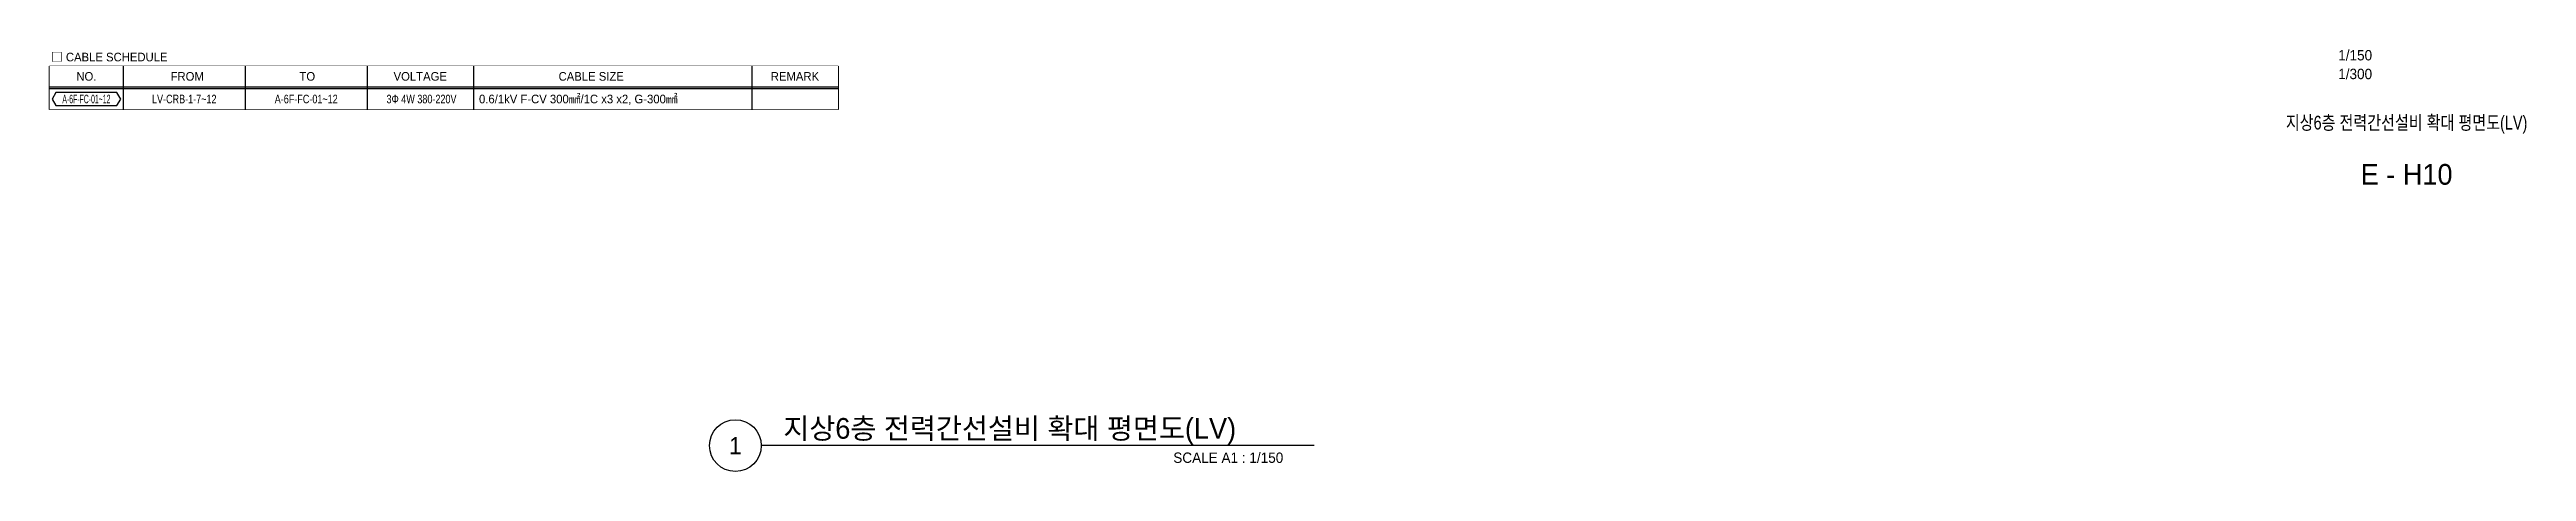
# Model space of a CAD drawing. Header units: millimetres. Extents: x 33932 to 374132, y 182625 to 847314.
# Drawn here: x 266517 to 374132, y 717225 to 735574 of the extents above; entities that cross this region are included whole.
import ezdxf
from ezdxf.enums import TextEntityAlignment as Align

# ---------------------------------------------------------------- set-up
doc = ezdxf.new("R2010")
doc.units = ezdxf.units.MM
doc.header["$LTSCALE"] = 150
for name, color, linetype in [('-----26 Electrical Cable Tray_HV_발전기 B', 103, 'Continuous'), ('-----29 Cable Schedule', 1, 'Continuous'), ('-----29 Indicator', 1, 'Continuous'), ('-----29 주기', 1, 'Continuous'), ('-----30 Text', 2, 'Continuous'), ('-----41 Drawing Title', 2, 'Continuous'), ('-----42 Drawing Number', 2, 'Continuous'), ('-----43 Drawing Scale', 3, 'Continuous')]:
    doc.layers.add(name, color=color, linetype=linetype)
doc.styles.add('ELEC', font='')
doc.styles.get('ELEC').set_extended_font_data('Dotum')

msp = doc.modelspace()

# ---------------------------------------------------------------- texts
at = {"layer": '-----41 Drawing Title', "style": 'ELEC', "width": 0.8}
msp.add_text('지상6층 전력간선설비 확대 평면도(LV)', height=600, dxfattribs=at).set_placement((368925, 732395), align=Align.MIDDLE_CENTER)
at = {"layer": '-----41 Drawing Title', "color": 2, "style": 'ELEC'}
msp.add_text('지상6층 전력간선설비 확대 평면도(LV)', height=900, dxfattribs=at).set_placement((298398, 718650))
at = {"layer": '-----41 Drawing Title', "color": 7, "style": 'ELEC'}
msp.add_text('1', height=750, dxfattribs=at).set_placement((296314, 718350), align=Align.MIDDLE)
at = {"layer": '-----41 Drawing Title', "style": 'ELEC'}
msp.add_text('SCALE A1 : 1/150', height=450, dxfattribs=at).set_placement((320119, 717600), align=Align.RIGHT)
at = {"layer": '-----42 Drawing Number', "style": 'ELEC'}
msp.add_text('E - H10', height=900, dxfattribs=at).set_placement((368925, 730145), align=Align.MIDDLE_CENTER)
at = {"layer": '-----43 Drawing Scale', "style": 'ELEC'}
for s, p in [('1/150', (366690, 735325)), ('1/300', (366690, 734510))]:
    msp.add_text(s, height=450, dxfattribs=at).set_placement(p, align=Align.MIDDLE_CENTER)

# ---------------------------------------------------------------- linework, layer by layer
at = {"layer": '-----29 Cable Schedule', "color": 3}
msp.add_lwpolyline([(266517, 734855), (300778, 734855), (300778, 732971), (266517, 732971)], close=True, dxfattribs=at)
at = {"layer": '-----41 Drawing Title', "color": 7}
msp.add_line((321461, 718350), (297439, 718350), dxfattribs=at)
msp.add_circle((296314, 718350), 1125, dxfattribs=at)

msp.set_redraw_order([(e.dxf.handle, doc.entitydb.next_handle()) for e in msp.query("TEXT MTEXT ATTDEF DIMENSION ARC_DIMENSION")])  # texts and dimensions are drawn at this point

# ---------------------------------------------------------------- next in the draw order: wipeouts: each hides what was drawn before it
at = {"color": 3}
msp.add_wipeout([(266517, 734855), (300778, 734855), (300778, 732971), (266517, 732971)], dxfattribs=at).dxf.layer = '-----26 Electrical Cable Tray_HV_발전기 B'

# ---------------------------------------------------------------- next in the draw order: linework, layer by layer
at = {"layer": '-----29 Cable Schedule', "color": 3}
for p, q in [((266517, 733955), (300778, 733955)), ((266517, 733871), (300778, 733871))]:
    msp.add_line(p, q, dxfattribs=at)
at = {"layer": '-----29 Cable Schedule'}
for p, q in [((269720, 734855), (269720, 733871)), ((275019, 734855), (275019, 733871)), ((280318, 734855), (280318, 733871)), ((284931, 734855), (284931, 733871)), ((297028, 734855), (297028, 733871))]:
    msp.add_line(p, q, dxfattribs=at)
at = {"layer": '-----29 Cable Schedule', "color": 1}
for p, q in [((269720, 733871), (269720, 732971)), ((275019, 733871), (275019, 732971)), ((280318, 733871), (280318, 732971)), ((284931, 733871), (284931, 732971)), ((297028, 733871), (297028, 732971))]:
    msp.add_line(p, q, dxfattribs=at)
at = {"layer": '-----29 주기', "elevation": 0}
msp.add_lwpolyline([(266795, 733710), (266629, 733421), (266795, 733133), (269441, 733133), (269608, 733421), (269441, 733710)], close=True, dxfattribs=at)

# ---------------------------------------------------------------- next in the draw order: texts
at = {"layer": '-----29 Indicator', "color": 2, "linetype": 'Continuous', "style": 'ELEC'}
msp.add_text('□ CABLE SCHEDULE', height=375, dxfattribs=at).set_placement((266579, 735245), align=Align.MIDDLE_LEFT)
at = {"layer": '-----30 Text', "style": 'ELEC'}
msp.add_text('NO.', height=375, dxfattribs=at).set_placement((268118, 734405), align=Align.MIDDLE)
for s, p in [('FROM', (272498, 734405)), ('TO', (277716, 734405)), ('VOLTAGE', (282623, 734405)), ('CABLE SIZE', (290051, 734405)), ('REMARK', (298903, 734405))]:
    msp.add_text(s, height=375, dxfattribs=at).set_placement(p, align=Align.MIDDLE_CENTER)
at = {"layer": '-----30 Text', "linetype": 'Continuous', "style": 'ELEC', "width": 0.5}
msp.add_text('A-6F-FC-01~12', height=375, dxfattribs=at).set_placement((268118, 733421), align=Align.MIDDLE)
at = {"layer": '-----30 Text', "style": 'ELEC', "width": 0.8}
for s, p in [('LV-CRB-1-7~12', (272370, 733421)), ('A-6F-FC-01~12', (277669, 733421)), ('3Φ 4W 380-220V', (282678, 733421))]:
    msp.add_text(s, height=375, dxfattribs=at).set_placement(p, align=Align.MIDDLE_CENTER)
at = {"layer": '-----30 Text', "style": 'ELEC'}
msp.add_text('0.6/1kV F-CV 300㎟/1C x3 x2, G-300㎟', height=375, dxfattribs=at).set_placement((285176, 733421), align=Align.MIDDLE_LEFT)

doc.saveas('drawing.dxf')
